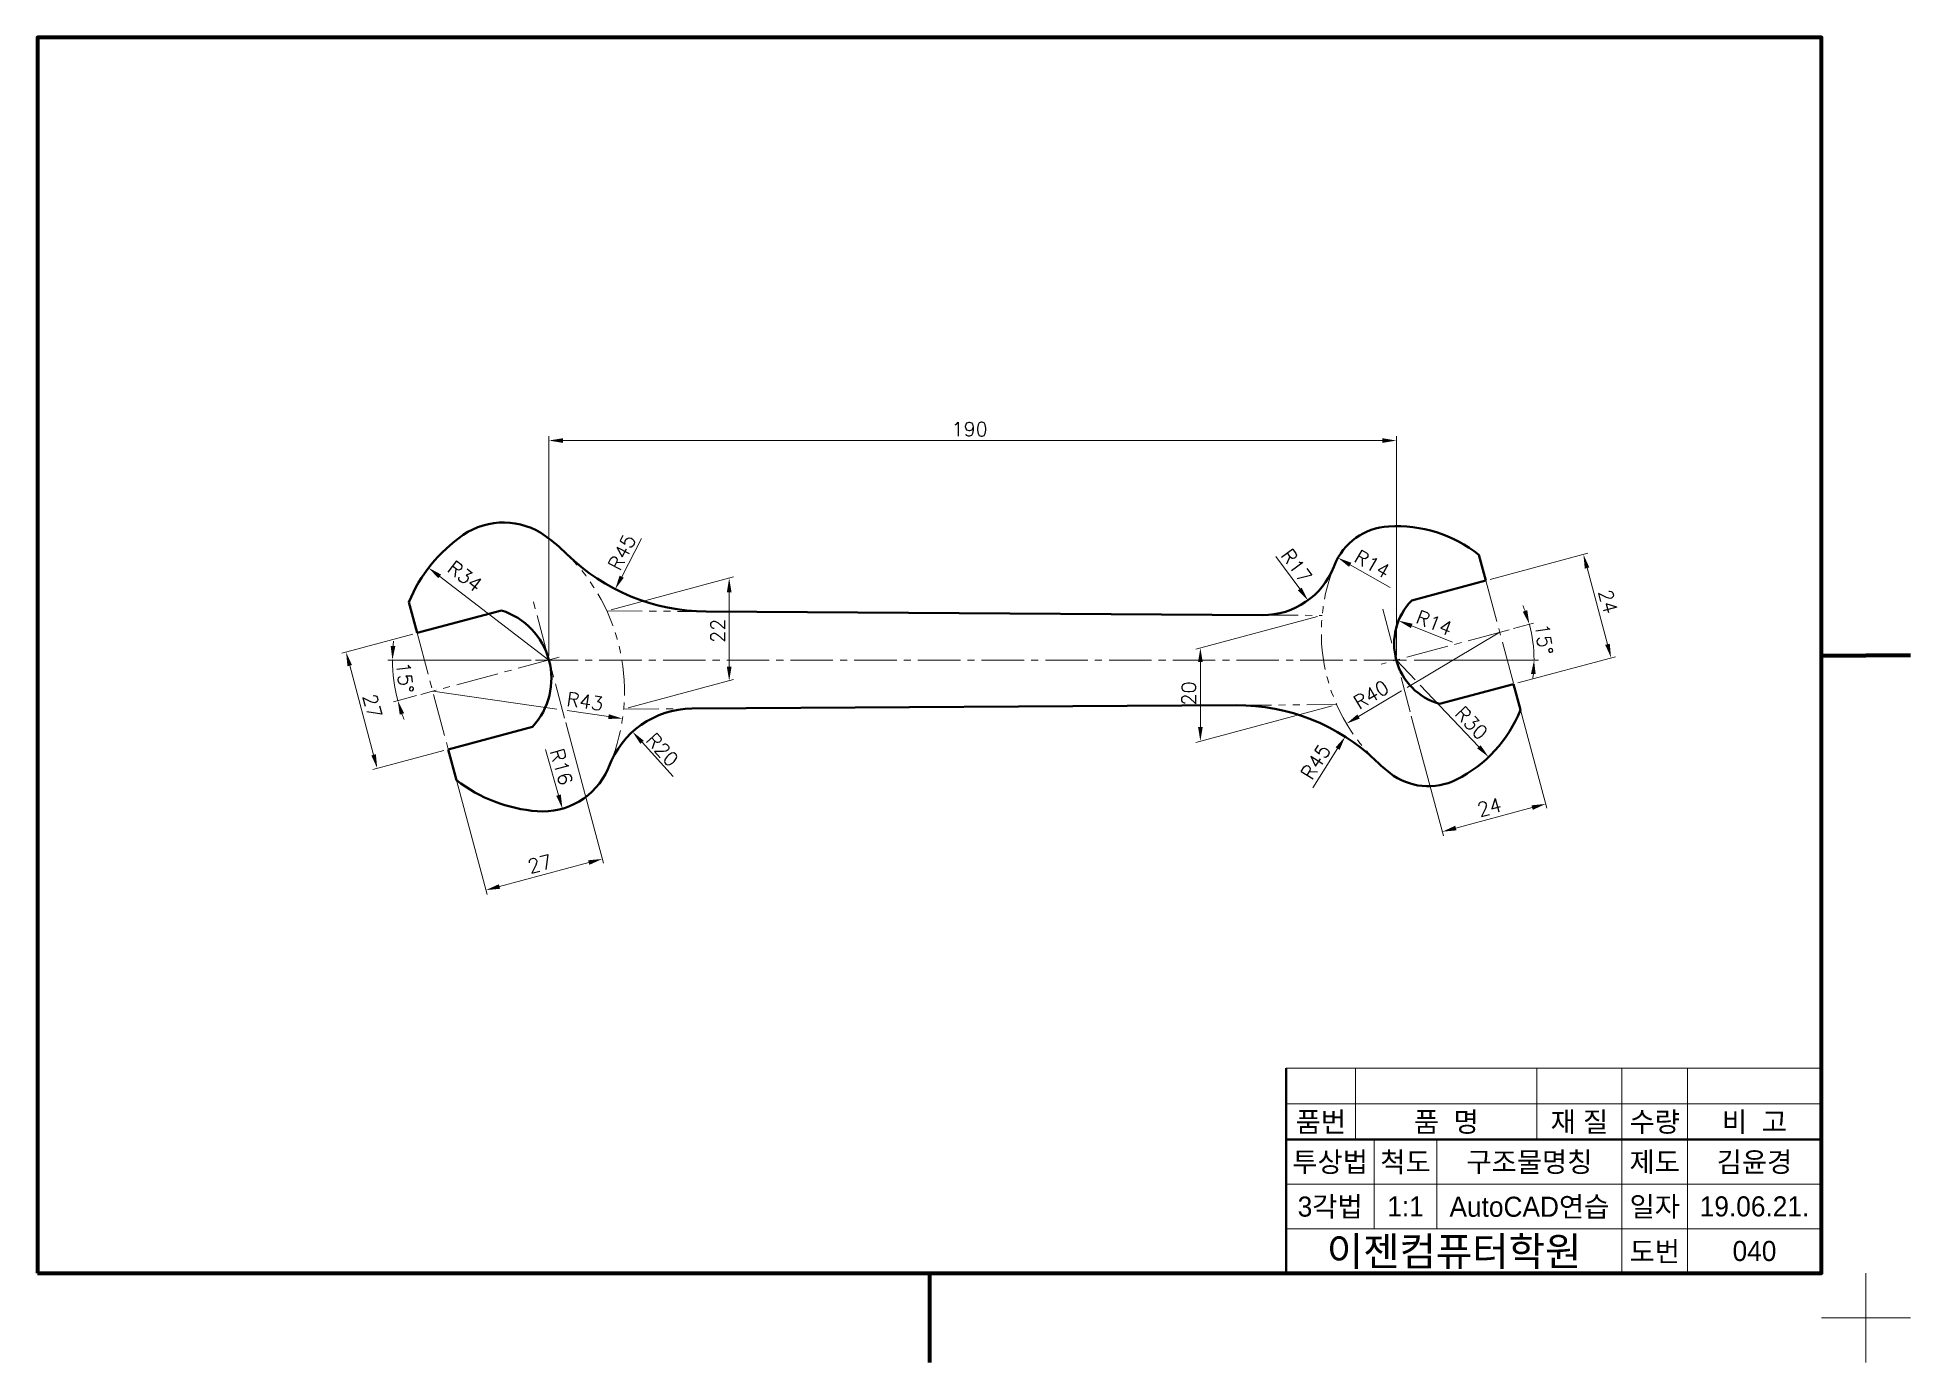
# Model space of a CAD drawing. Header units: millimetres. Extents: x 0 to 4210, y 0 to 2980.
# Drawn here: x 3790 to 4210, y 881 to 1178 of the extents above; entities that cross this region are included whole.
import ezdxf
from ezdxf.enums import TextEntityAlignment as Align

# ---------------------------------------------------------------- set-up
doc = ezdxf.new("R2010")
doc.units = ezdxf.units.MM
doc.linetypes.add('CENTER2', pattern=[28.575, 19.05, -3.175, 3.175, -3.175])
doc.linetypes.add('PHANTOM2', pattern=[31.75, 15.875, -3.175, 3.175, -3.175, 3.175, -3.175])
for name, color, linetype, lineweight in [('가는선', 1, 'Continuous', 13), ('가상선', 1, 'PHANTOM2', 13), ('구분선', 1, 'PHANTOM2', 13), ('문자', 2, 'Continuous', 20), ('외곽선', 4, 'Continuous', 70), ('외형선', 3, 'Continuous', 40), ('중심선', 1, 'CENTER2', 13), ('치수선', 1, 'Continuous', 13)]:
    doc.layers.add(name, color=color, linetype=linetype, lineweight=lineweight)
doc.styles.get("Standard").update_dxf_attribs({"font": 'romans.shx'})
doc.styles.add('한글', font='')
doc.styles.get('한글').set_extended_font_data('Gulim')

msp = doc.modelspace()

# ---------------------------------------------------------------- texts
at = {"layer": '문자', "ltscale": 0.5}
msp.add_text('190', height=3.15, dxfattribs=at).set_placement((3994.97, 1088.66))
for s, rotation, p in [('R45', 62.6734, (3920.59, 1058.24)), ('R17', 306.2903, (4068.61, 1061.91)), ('R14', 330.3642, (4084.92, 1060.65)), ('R34', 322.5958, (3881.62, 1058.5)), ('24', 285, (4139.92, 1053.77)), ('22', 90, (3944.11, 1042.31)), ('R14', 338.2638, (4098.78, 1046.83)), ('15°', 277.5, (4125.81, 1046.42)), ('15°', 277.5, (3870.38, 1037.8)), ('20', 90, (4049.76, 1028.27)), ('R40', 30.804, (4086.32, 1027.22)), ('27', 285, (3862.88, 1030.37)), ('R43', 351.7761, (3908.47, 1028.23)), ('R30', 313.5839, (4107.57, 1026.25)), ('R20', 312.2259, (3926.19, 1020.34)), ('R16', 286.0439, (3904.83, 1018.05)), ('R45', 57.4993, (4075.74, 1011.34)), ('24', 15, (4113.37, 1003.26)), ('27', 15, (3900.45, 990.57))]:
    msp.add_text(s, height=3.15, rotation=rotation, dxfattribs=at).set_placement(p)
at = {"layer": '문자', "ltscale": 0.5, "style": '한글'}
for s, height, p in [('품번', 4.5, (4077.79, 935)), ('품  명', 4.5, (4105.9, 935)), ('재 질', 4.5, (4135.75, 935)), ('수량', 4.5, (4152.64, 935)), ('비  고', 4.5, (4175.01, 935)), ('투상법', 4.5, (4079.86, 926)), ('척도', 4.5, (4096.76, 926)), ('구조물명칭', 4.5, (4124.54, 926)), ('제도', 4.5, (4152.64, 926)), ('김윤경', 4.5, (4175.01, 926)), ('3각법', 4.5, (4079.86, 916)), ('1:1', 4.5, (4096.76, 916)), ('AutoCAD연습', 4.5, (4124.54, 916)), ('일자', 4.5, (4152.64, 916)), ('19.06.21.', 4.5, (4175.01, 916)), ('이젠컴퓨터학원', 6.5, (4107.64, 906)), ('도번', 4.5, (4152.64, 906)), ('040', 4.5, (4175.01, 906))]:
    msp.add_text(s, height=height, dxfattribs=at).set_placement(p, align=Align.MIDDLE)

# ---------------------------------------------------------------- linework, layer by layer
at = {"layer": '가는선', "ltscale": 0.5}
for p, q in [((4070, 947), (4190, 947)), ((4085.58, 947), (4085.58, 931)), ((4126.22, 947), (4126.22, 931)), ((4145.27, 947), (4145.27, 901)), ((4160.01, 947), (4160.01, 901)), ((4070, 939), (4190, 939)), ((4089.73, 931), (4089.73, 911)), ((4103.8, 931), (4103.8, 911)), ((4070, 921), (4190, 921)), ((4070, 911), (4190, 911))]:
    msp.add_line(p, q, dxfattribs=at)
at = {"layer": '가상선', "ltscale": 0.5}
for p, q in [((3908.19, 1025.42), (3901.2, 1051.5)), ((4097.8, 1026.87), (4091.59, 1050.06)), ((3917.67, 1049.46), (3939.93, 1049.33)), ((4064.73, 1048.55), (4078.06, 1048.46)), ((3921.43, 1027.46), (3936.76, 1027.56)), ((4058.77, 1028.32), (4081.31, 1028.46))]:
    msp.add_line(p, q, dxfattribs=at)
for centre, radius, start, end in [((3878.62, 1031.48), 43, 337.5956, 45.7067), ((4117.88, 1044.68), 40, 157.9469, 232.0531)]:
    msp.add_arc(centre, radius, start, end, dxfattribs=at)
at = {"layer": '구분선', "ltscale": 0.5}
for points in [[(4190, 891), (4200, 891), (4200, 901)], [(4190, 891), (4200, 891), (4200, 901)], [(4200, 901), (4200, 891), (4210, 891)], [(4200, 901), (4200, 891), (4210, 891)], [(4200, 881), (4200, 891), (4190, 891)], [(4210, 891), (4200, 891), (4200, 881)]]:
    msp.add_lwpolyline(points, dxfattribs=at)
at = {"layer": '외곽선', "ltscale": 0.5}
for p, q in [((4190, 1039.5), (4200, 1039.5)), ((4210, 1039.5), (4200, 1039.5)), ((4190, 901), (4190, 947)), ((3990, 901), (3990, 891)), ((3990, 901), (3990, 891)), ((3990, 891), (3990, 881))]:
    msp.add_line(p, q, dxfattribs=at)
msp.add_lwpolyline([(3790, 901), (4190, 901), (4190, 1178), (3790, 1178)], close=True, dxfattribs=at)
at = {"layer": '외형선', "ltscale": 0.5}
for p, q in [((4114.77, 1056.27), (4113.22, 1062.06)), ((4114.77, 1056.27), (4098.15, 1051.81)), ((3875.12, 1044.52), (3873.27, 1051.44)), ((3875.12, 1044.52), (3894.04, 1049.59)), ((3939.93, 1049.33), (4064.73, 1048.55)), ((4104.36, 1028.63), (4120.99, 1033.08)), ((4122.54, 1027.29), (4120.99, 1033.08)), ((3936.76, 1027.56), (4058.77, 1028.32)), ((3882.11, 1018.44), (3901.03, 1023.51)), ((3883.97, 1011.52), (3882.11, 1018.44)), ((4070, 947), (4070, 939)), ((4070, 939), (4070, 931)), ((4070, 931), (4190, 931)), ((4070, 931), (4070, 911)), ((4070, 911), (4070, 901))]:
    msp.add_line(p, q, dxfattribs=at)
for centre, radius, start, end in [((3894.51, 1053.3), 16, 53.9424, 124.4712), ((4093.78, 1054.44), 14, 93.2802, 157.9469), ((4094.7, 1038.46), 30, 51.8699, 93.2802), ((3904.7, 1038.46), 34, 124.4712, 157.572), ((3878.62, 1031.48), 43, 45.7067, 53.9424), ((3940.21, 1094.32), 45, 225.5766, 269.6428), ((4064.84, 1065.55), 17, 269.6428, 338.521), ((4117.88, 1044.68), 40, 157.9469, 158.521), ((4108.22, 1042.09), 14, 136.0027, 253.9973), ((3889.24, 1034.32), 16, 317.4617, 72.5383), ((3936.88, 1007.56), 20, 90.3584, 159.7475), ((4059.05, 983.32), 45, 46.2021, 90.3584), ((4094.7, 1038.46), 30, 296.7198, 338.1301), ((3903.29, 1020.52), 16, 265.5288, 336.0576), ((3878.62, 1031.48), 43, 336.0576, 337.5956), ((4117.88, 1044.68), 40, 226.2021, 232.0531), ((4101.89, 1024.17), 14, 232.0531, 296.7198), ((3904.7, 1038.46), 34, 232.428, 265.5288)]:
    msp.add_arc(centre, radius, start, end, dxfattribs=at)
at = {"layer": '중심선', "ltscale": 0.5}
for p, q in [((4114.77, 1056.27), (4120.99, 1033.08)), ((3875.12, 1044.52), (3882.11, 1018.44)), ((4120.02, 1045.25), (4091.29, 1037.55)), ((3907.01, 1039.08), (3875.97, 1030.77)), ((3901.7, 1038.46), (4097.7, 1038.46))]:
    msp.add_line(p, q, dxfattribs=at)
at = {"layer": '치수선', "ltscale": 0.5}
for p, q in [((3904.7, 1039.46), (3904.7, 1088.66)), ((4094.7, 1039.46), (4094.7, 1088.66)), ((3907.85, 1087.66), (4091.55, 1087.66)), ((3925.42, 1065.69), (3921, 1057.14)), ((4067.68, 1061.67), (4073.04, 1054.38)), ((4093.3, 1054.71), (4084.35, 1059.8)), ((4115.74, 1056.53), (4137.61, 1062.39)), ((4137.46, 1059.09), (4142.04, 1041.99)), ((3904.7, 1038.46), (3880.19, 1057.2)), ((3918.67, 1049.73), (3946.11, 1057.08)), ((3945.11, 1053.66), (3945.11, 1036.96)), ((4077.06, 1048.2), (4049.76, 1040.88)), ((4107.33, 1042.44), (4098.14, 1046.11)), ((4120.98, 1045.51), (4125.49, 1046.72)), ((3874.16, 1044.26), (3858.24, 1039.99)), ((4117.88, 1044.68), (4097.11, 1032.29)), ((3900.7, 1038.46), (3868.59, 1038.46)), ((4050.76, 1038), (4050.76, 1023.43)), ((4094.7, 1038.46), (4098.93, 1034.02)), ((4098.7, 1038.46), (4126.58, 1038.46)), ((4121.95, 1033.34), (4143.82, 1039.2)), ((3860.02, 1037.21), (3865.37, 1017.21)), ((3922.43, 1027.73), (3946.11, 1034.08)), ((3875.01, 1030.51), (3869.82, 1029.12)), ((3878.62, 1031.48), (3906.46, 1027.45)), ((4095.87, 1031.55), (4086.23, 1025.8)), ((4100.06, 1032.83), (4113.21, 1019.01)), ((3908.74, 1027.12), (3918.06, 1025.78)), ((4080.31, 1028.2), (4049.76, 1020.01)), ((4098.06, 1025.91), (4105.27, 999.02)), ((4122.54, 1027.29), (4128.45, 1005.23)), ((3908.45, 1024.46), (3916.9, 992.91)), ((3881.15, 1018.18), (3865.22, 1013.91)), ((3903.9, 1018.43), (3906.85, 1008.17)), ((3932.56, 1012.32), (3925.56, 1020.04)), ((4075.94, 1009.84), (4081.54, 1018.62)), ((3883.97, 1011.52), (3890.82, 985.92)), ((4108.05, 1000.8), (4125.15, 1005.38)), ((3913.6, 993.06), (3893.61, 987.7))]:
    msp.add_line(p, q, dxfattribs=at)
for centre, radius, start, end in [((4094.7, 1038.46), 30.88, 20.8469, 23.3421), ((4094.7, 1038.46), 30.88, 0, 15), ((3904.7, 1038.46), 35.11, 173.1182, 174.8579), ((3904.7, 1038.46), 35.11, 180, 195), ((4094.7, 1038.46), 30.88, 352.3785, 354.1531), ((3904.7, 1038.46), 35.11, 200.1421, 202.3288)]:
    msp.add_arc(centre, radius, start, end, dxfattribs=at)
for points in [[(3907.85, 1088.18), (3907.85, 1087.13), (3904.7, 1087.66)], [(4091.55, 1088.18), (4091.55, 1087.13), (4094.7, 1087.66)], [(3880.51, 1057.62), (3879.87, 1056.79), (3877.69, 1059.12)], [(4084.61, 1060.26), (4084.09, 1059.35), (4081.61, 1061.36)], [(4137.97, 1059.22), (4136.96, 1058.95), (4136.65, 1062.13)], [(3920.54, 1057.39), (3921.47, 1056.9), (3919.56, 1054.35)], [(3944.58, 1053.66), (3945.63, 1053.66), (3945.11, 1056.81)], [(4073.46, 1054.69), (4072.61, 1054.07), (4074.9, 1051.84)], [(4098.34, 1046.59), (4097.95, 1045.62), (4095.22, 1047.27)], [(4124.06, 1049.62), (4123.06, 1049.29), (4124.53, 1046.46)], [(3870.25, 1041.59), (3869.2, 1041.63), (3869.59, 1038.46)], [(4142.55, 1042.12), (4141.54, 1041.85), (4142.86, 1038.95)], [(3860.52, 1037.34), (3859.51, 1037.07), (3859.2, 1040.25)], [(4050.24, 1038), (4051.29, 1038), (4050.76, 1041.15)], [(4124.89, 1035.35), (4125.94, 1035.29), (4125.58, 1038.46)], [(3944.58, 1036.96), (3945.63, 1036.96), (3945.11, 1033.81)], [(3871.23, 1026.22), (3872.23, 1026.53), (3870.78, 1029.38)], [(3918.13, 1026.3), (3917.98, 1025.26), (3921.18, 1025.33)], [(4085.96, 1026.26), (4086.5, 1025.35), (4083.52, 1024.19)], [(3925.95, 1020.39), (3925.17, 1019.69), (3923.44, 1022.37)], [(4050.24, 1023.43), (4051.29, 1023.43), (4050.76, 1020.28)], [(4081.09, 1018.9), (4081.98, 1018.34), (4083.23, 1021.28)], [(3865.88, 1017.35), (3864.87, 1017.08), (3866.19, 1014.17)], [(4113.59, 1019.38), (4112.83, 1018.65), (4115.38, 1016.73)], [(3907.35, 1008.31), (3906.34, 1008.02), (3907.72, 1005.14)], [(4125.01, 1005.89), (4125.28, 1004.87), (4128.19, 1006.2)], [(4107.91, 1001.31), (4108.19, 1000.29), (4105.01, 999.98)], [(3913.47, 993.57), (3913.74, 992.55), (3916.65, 993.87)], [(3893.47, 988.21), (3893.74, 987.19), (3890.57, 986.89)]]:
    msp.add_solid(points, dxfattribs=at)

msp.set_redraw_order([(e.dxf.handle, doc.entitydb.next_handle()) for e in msp.query("TEXT MTEXT ATTDEF DIMENSION ARC_DIMENSION")])  # texts and dimensions are drawn at this point

doc.saveas('drawing.dxf')
